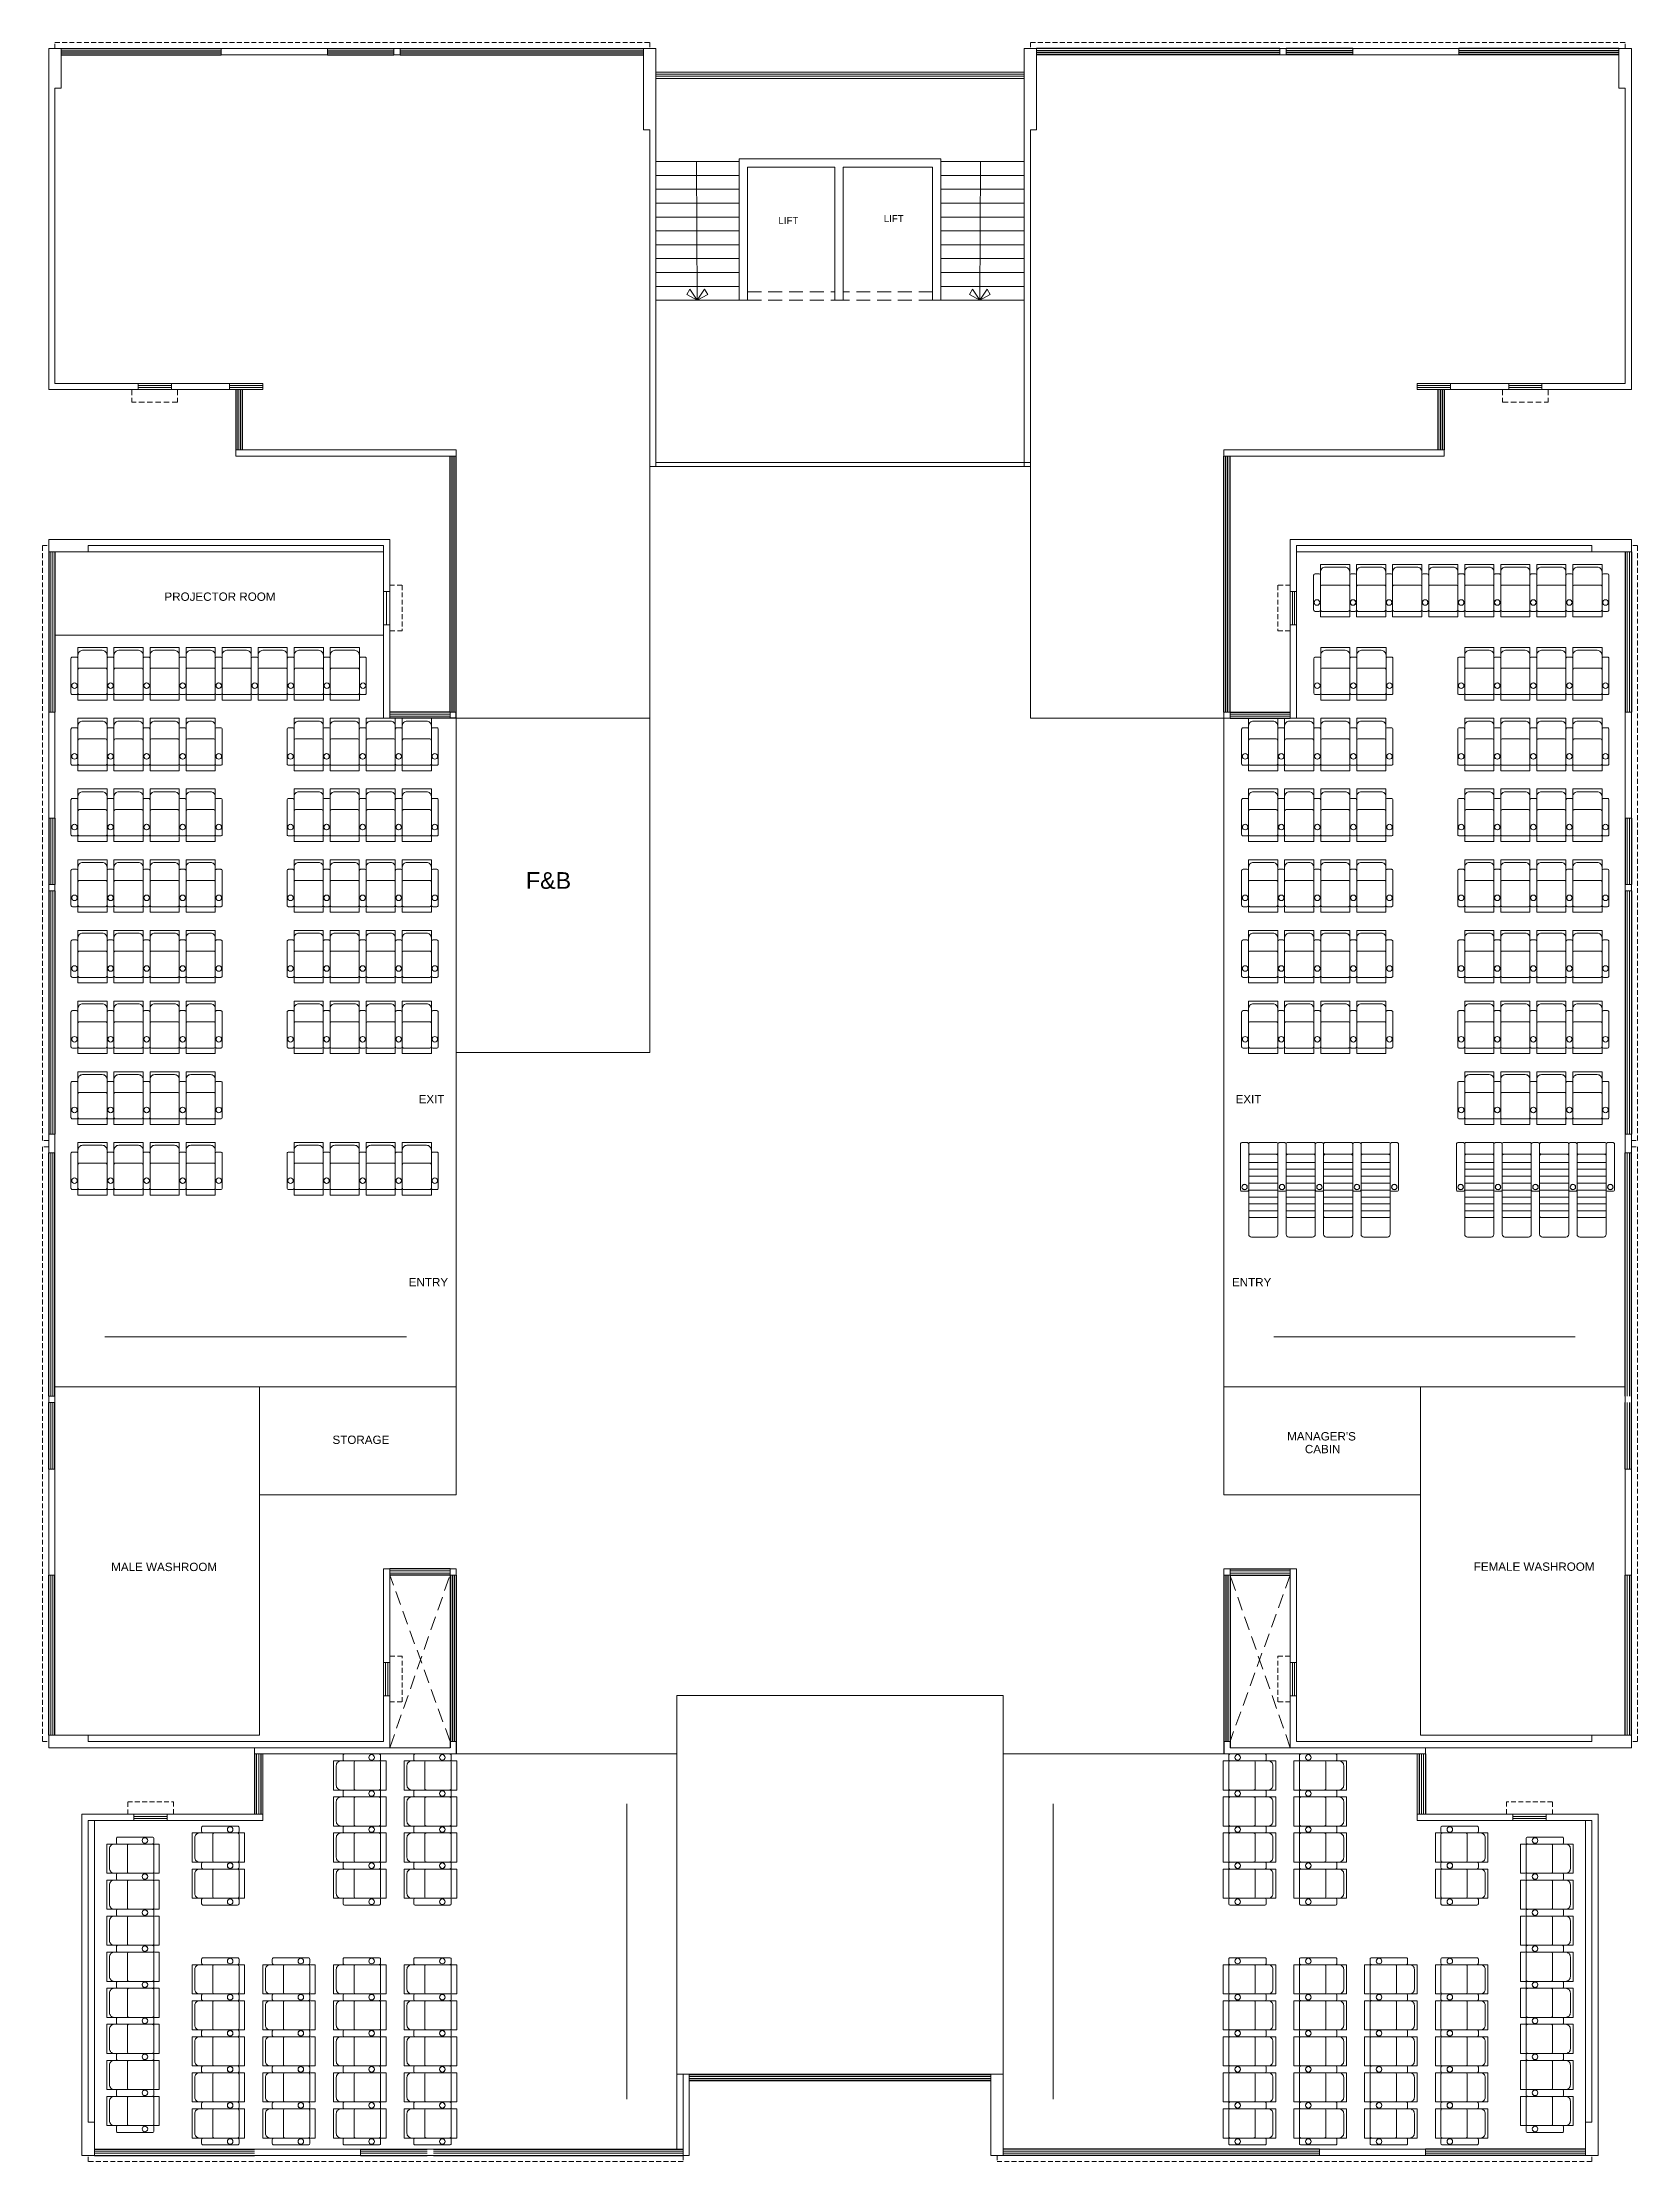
# Model space of a CAD drawing. Header units: inches. Extents: x 1807 to 67852, y 1160 to 20242.
# Drawn here: x 37499 to 38649, y 8234 to 9763 of the extents above; entities that cross this region are included whole.
import ezdxf
from ezdxf.lldxf.tags import DXFTag

# ---------------------------------------------------------------- set-up
doc = ezdxf.new("R2010")
doc.units = ezdxf.units.IN
doc.header["$MEASUREMENT"] = 0
doc.linetypes.add('DASHED', pattern=[0.75, 0.5, -0.25])
for name, color, linetype, lineweight in [('02WINDOW & DOTTED', 8, 'Continuous', 20), ('AP_TEXT', 7, 'Continuous', 13), ('CHAIRS', 34, 'Continuous', 20), ('elev1', 250, 'Continuous', 15), ('Nstair', 8, 'Continuous', 20), ('PROJ.', 8, 'DASHED', 20), ('RAILING', 8, 'Continuous', 25), ('Railing 01', 8, 'Continuous', 18), ('SHOP TEXT', 7, 'Continuous', 15), ('wall', 7, 'Continuous', 20), ('WALLS', 7, 'Continuous', 20), ('WINDOW', 8, 'Continuous', 15)]:
    doc.layers.add(name, color=color, linetype=linetype, lineweight=lineweight)
doc.layers.add('GF', color=36, linetype='Continuous')
doc.styles.add('Krupalu 1', font='arial.ttf')
tags = doc.linetypes.add('HIDDEN', pattern=[0.375, 0.25, -0.125]).pattern_tags.tags
tags[6:7] = [DXFTag(74, 4), DXFTag(75, 0), DXFTag(340, '0'), DXFTag(46, 1.0), DXFTag(50, 0.0), DXFTag(44, 0.0), DXFTag(45, 0.0)]
tags[4:5] = [DXFTag(74, 4), DXFTag(75, 0), DXFTag(340, '0'), DXFTag(46, 1.0), DXFTag(50, 0.0), DXFTag(44, 0.0), DXFTag(45, 0.0)]

msp = doc.modelspace()

# ---------------------------------------------------------------- texts
at = {"layer": 'AP_TEXT', "style": 'Krupalu 1'}
for s, height, p in [('PROJECTOR ROOM', 6, (37587, 9359.9)), ('F&B', 12, (37847.7, 9152.2)), ('EXIT', 6, (37770.3, 8997.5)), ('EXIT', 6, (38359.5, 8997.5)), ('ENTRY', 6, (37763.2, 8865.5)), ('ENTRY', 6, (38356.9, 8865.5)), ("MANAGER'S", 6, (38396.7, 8754.3)), ('STORAGE', 6, (37708.2, 8751.8)), ('CABIN', 6, (38409.5, 8745.1)), ('MALE WASHROOM', 6, (37548.6, 8660.1)), ('FEMALE WASHROOM', 6, (38531.3, 8660.3))]:
    msp.add_text(s, height=height, dxfattribs=at).set_placement(p)
at = {"layer": 'SHOP TEXT', "ltscale": 0.1, "style": 'Krupalu 1'}
for p in [(38029.8, 9631.7), (38105.8, 9633.1)]:
    msp.add_text('LIFT', height=5, dxfattribs=at).set_placement(p)

# ---------------------------------------------------------------- blocks, each defined once
blk = doc.blocks.new('Recliner chair-01')
at = {"layer": 'CHAIRS', "linetype": 'HIDDEN', "lineweight": -2}
blk.add_lwpolyline([(-10.5, 33.9), (10.5, 33.9), (10.5, -4), (-10.5, -4)], close=True, dxfattribs=at)
at = {"layer": 'CHAIRS', "lineweight": -2}
for points in [[(-7.1, 31.9), (7.1, 31.9, -0.414214), (10.5, 28.5), (10.5, 1, -0.414214), (9.5, 0), (-9.5, 0, -0.414214), (-10.5, 1), (-10.5, 28.5, -0.414214)], [(-10.5, 1), (-10.5, 26, 0.414214), (-11.5, 27), (-14.5, 27, 0.414214), (-15.5, 26), (-15.5, 1, 0.414214), (-14.5, 0), (-11.5, 0, 0.414214)], [(10.5, 1), (10.5, 18, 0.414214), (9.5, 19), (-9.5, 19, 0.414214), (-10.5, 18), (-10.5, 1, 0.414214), (-9.5, 0), (9.5, 0, 0.414214)], [(10.5, 1), (10.5, 26, -0.414214), (11.5, 27), (14.5, 27, -0.414214), (15.5, 26), (15.5, 1, -0.414214), (14.5, 0), (11.5, 0, -0.414214)]]:
    blk.add_lwpolyline(points, format="xyb", close=True, dxfattribs=at)
for centre in [(-13, 6.4), (13.1, 6.4)]:
    blk.add_circle(centre, 2, dxfattribs=at)
blk = doc.blocks.new('*U244')
at = {"layer": 'CHAIRS'}
blk.add_blockref('Recliner chair-01', (0, -14.9), dxfattribs=at)
blk = doc.blocks.new('*U243')
at = {"layer": 'GF', "color": 0, "linetype": 'ByBlock', "lineweight": -2}
for p in [(0, 0), (26, 0), (52, 0), (78, 0)]:
    blk.add_blockref('*U244', p, dxfattribs=at)
at = {"layer": 'GF', "color": 0, "linetype": 'ByBlock', "lineweight": -2, "transparency": 16777216}
for p in [(104, 0), (130, 0), (156, 0), (182, 0)]:
    blk.add_blockref('*U244', p, dxfattribs=at)
blk = doc.blocks.new('*U246')
at = {"layer": 'CHAIRS'}
blk.add_blockref('Recliner chair-01', (0, -14.9), dxfattribs=at)
blk = doc.blocks.new('*U245')
at = {"layer": 'GF', "color": 0, "linetype": 'ByBlock', "lineweight": -2}
for p in [(0, 0), (26, 0), (52, 0)]:
    blk.add_blockref('*U246', p, dxfattribs=at)
at = {"layer": 'GF', "color": 0, "linetype": 'ByBlock', "lineweight": -2, "transparency": 16777216}
for p in [(78, 0), (104, 0), (0, -51), (26, -51), (52, -51), (78, -51), (104, -51), (0, -102), (26, -102), (52, -102), (78, -102), (104, -102), (0, -153), (26, -153), (52, -153), (78, -153), (104, -153)]:
    blk.add_blockref('*U246', p, dxfattribs=at)
blk = doc.blocks.new('*U248')
at = {"layer": 'CHAIRS'}
blk.add_blockref('Recliner chair-01', (0, -14.9), dxfattribs=at)
blk = doc.blocks.new('*U247')
at = {"layer": 'GF', "color": 0, "linetype": 'ByBlock', "lineweight": -2}
for p in [(0, 0), (26, 0)]:
    blk.add_blockref('*U248', p, dxfattribs=at)
blk = doc.blocks.new('*U250')
at = {"layer": 'CHAIRS'}
blk.add_blockref('Recliner chair-01', (0, -14.9), dxfattribs=at)
blk = doc.blocks.new('*U249')
at = {"layer": 'GF', "color": 0, "linetype": 'ByBlock', "lineweight": -2}
for p in [(0, 0), (26, 0), (52, 0)]:
    blk.add_blockref('*U250', p, dxfattribs=at)
at = {"layer": 'GF', "color": 0, "linetype": 'ByBlock', "lineweight": -2, "transparency": 16777216}
for p in [(78, 0), (0, -51), (26, -51), (52, -51), (78, -51)]:
    blk.add_blockref('*U250', p, dxfattribs=at)
blk = doc.blocks.new('*U252')
at = {"layer": 'CHAIRS'}
blk.add_blockref('Recliner chair-01', (0, -14.9), dxfattribs=at)
blk = doc.blocks.new('*U251')
at = {"layer": 'GF', "color": 0, "linetype": 'ByBlock', "lineweight": -2}
for p in [(0, 0), (26, 0), (52, 0), (78, 0)]:
    blk.add_blockref('*U252', p, dxfattribs=at)
at = {"layer": 'GF', "color": 0, "linetype": 'ByBlock', "lineweight": -2, "transparency": 16777216}
for p in [(104, 0), (130, 0), (156, 0), (182, 0)]:
    blk.add_blockref('*U252', p, dxfattribs=at)
blk = doc.blocks.new('*U254')
at = {"layer": 'CHAIRS'}
blk.add_blockref('Recliner chair-01', (0, -14.9), dxfattribs=at)
blk = doc.blocks.new('*U253')
at = {"layer": 'GF', "color": 0, "linetype": 'ByBlock', "lineweight": -2}
for p in [(0, 0), (26, 0), (52, 0)]:
    blk.add_blockref('*U254', p, dxfattribs=at)
at = {"layer": 'GF', "color": 0, "linetype": 'ByBlock', "lineweight": -2, "transparency": 16777216}
for p in [(78, 0), (104, 0), (0, -51), (26, -51), (52, -51), (78, -51), (104, -51), (0, -102), (26, -102), (52, -102), (78, -102), (104, -102), (0, -153), (26, -153), (52, -153), (78, -153), (104, -153)]:
    blk.add_blockref('*U254', p, dxfattribs=at)
blk = doc.blocks.new('*U256')
at = {"layer": 'CHAIRS'}
blk.add_blockref('Recliner chair-01', (0, -14.9), dxfattribs=at)
blk = doc.blocks.new('*U255')
at = {"layer": 'GF', "color": 0, "linetype": 'ByBlock', "lineweight": -2}
for p in [(0, 0), (26, 0)]:
    blk.add_blockref('*U256', p, dxfattribs=at)
blk = doc.blocks.new('*U258')
at = {"layer": 'CHAIRS'}
blk.add_blockref('Recliner chair-01', (0, -14.9), dxfattribs=at)
blk = doc.blocks.new('*U257')
at = {"layer": 'GF', "color": 0, "linetype": 'ByBlock', "lineweight": -2}
for p in [(0, 0), (26, 0), (52, 0)]:
    blk.add_blockref('*U258', p, dxfattribs=at)
at = {"layer": 'GF', "color": 0, "linetype": 'ByBlock', "lineweight": -2, "transparency": 16777216}
for p in [(78, 0), (0, -51), (26, -51), (52, -51), (78, -51)]:
    blk.add_blockref('*U258', p, dxfattribs=at)
blk = doc.blocks.new('*U293')
at = {"layer": 'CHAIRS'}
blk.add_blockref('Recliner chair-01', (0, -14.9), dxfattribs=at)
blk = doc.blocks.new('*U292')
at = {"layer": 'GF', "color": 0, "linetype": 'ByBlock', "lineweight": -2}
for p in [(0, 0), (26, 0), (52, 0), (78, 0)]:
    blk.add_blockref('*U293', p, dxfattribs=at)
at = {"layer": 'GF', "color": 0, "linetype": 'ByBlock', "lineweight": -2, "transparency": 16777216}
for p in [(104, 0), (130, 0), (156, 0), (182, 0)]:
    blk.add_blockref('*U293', p, dxfattribs=at)
blk = doc.blocks.new('*U301')
at = {"layer": 'CHAIRS'}
blk.add_blockref('Recliner chair-01', (0, -14.9), dxfattribs=at)
blk = doc.blocks.new('*U300')
at = {"layer": 'GF', "color": 0, "linetype": 'ByBlock', "lineweight": -2}
for p in [(0, 0), (26, 0), (52, 0), (78, 0)]:
    blk.add_blockref('*U301', p, dxfattribs=at)
blk = doc.blocks.new('*U303')
at = {"layer": 'CHAIRS'}
blk.add_blockref('Recliner chair-01', (0, -14.9), dxfattribs=at)
blk = doc.blocks.new('*U302')
at = {"layer": 'GF', "color": 0, "linetype": 'ByBlock', "lineweight": -2}
for p in [(0, 0), (26, 0), (52, 0), (78, 0)]:
    blk.add_blockref('*U303', p, dxfattribs=at)
at = {"layer": 'GF', "color": 0, "linetype": 'ByBlock', "lineweight": -2, "transparency": 16777216}
for p in [(0, -51), (26, -51), (52, -51), (78, -51), (0, -102), (26, -102), (52, -102), (78, -102), (0, -153), (26, -153), (52, -153), (78, -153), (0, -204), (26, -204), (52, -204), (78, -204), (0, -255), (26, -255), (52, -255), (78, -255)]:
    blk.add_blockref('*U303', p, dxfattribs=at)
blk = doc.blocks.new("Lounger - 21''")
at = {"layer": 'CHAIRS', "color": 250}
for p, q in [((-10.5, -14.3), (10.5, -14.3)), ((-10.5, -19.3), (10.5, -19.3)), ((-10.5, -24.3), (10.5, -24.3)), ((-10.5, -29.3), (10.5, -29.3)), ((-10.5, -34.3), (10.5, -34.3)), ((-10.5, -39.3), (10.5, -39.3)), ((-10.5, -44.3), (10.5, -44.3)), ((-10.5, -49.3), (10.5, -49.3))]:
    blk.add_line(p, q, dxfattribs=at)
at = {"layer": 'CHAIRS'}
for points in [[(-9.5, -8.5), (9.5, -8.5, 0.414214), (10.5, -7.5), (10.5, -1, 0.414214), (9.5, 0), (-9.5, 0, 0.414214), (-10.5, -1), (-10.5, -7.5, 0.414214)], [(-16.5, -1.1), (-16.5, -34.1, 0.414214), (-15.5, -35.1), (-11.5, -35.1, 0.414214), (-10.5, -34.1), (-10.5, -1.1, 0.414214), (-11.5, -0.1), (-15.5, -0.1, 0.414214)], [(-9.5, -8.5), (9.5, -8.5, -0.414214), (10.5, -9.5), (10.5, -66.2, -0.414214), (8.5, -68.2), (-8.5, -68.2, -0.414214), (-10.5, -66.2), (-10.5, -9.5, -0.414214)], [(16.5, -1.1), (16.5, -34.1, -0.414214), (15.5, -35.1), (11.5, -35.1, -0.414214), (10.5, -34.1), (10.5, -1.1, -0.414214), (11.5, -0.1), (15.5, -0.1, -0.414214)]]:
    blk.add_lwpolyline(points, format="xyb", close=True, dxfattribs=at)
blk.add_lwpolyline([(-10.5, -43.7), (-10.5, -53.1, 0.414214), (-9.5, -54.1), (9.5, -54.1, 0.414214), (10.5, -53.1), (10.5, -43.7)], format="xyb", dxfattribs=at)
for centre, radius in [((-13.5, -32.1), 1.99), ((-13.5, -32.1), 1.89), ((13.5, -32.1), 1.99), ((13.5, -32.1), 1.89)]:
    blk.add_circle(centre, radius, dxfattribs=at)
blk = doc.blocks.new('*U305')
at = {"layer": 'CHAIRS'}
blk.add_blockref("Lounger - 21''", (0, 34.1, -172020), dxfattribs=at)
blk = doc.blocks.new('*U304')
at = {"layer": 'elev1', "color": 0, "linetype": 'ByBlock', "lineweight": -2}
for p in [(0, 0), (27, 0), (54, 0), (81, 0)]:
    blk.add_blockref('*U305', p, dxfattribs=at)
blk = doc.blocks.new('*U299')
at = {"layer": 'CHAIRS'}
blk.add_blockref('Recliner chair-01', (0, -14.9), dxfattribs=at)
blk = doc.blocks.new('*U298')
at = {"layer": 'GF', "color": 0, "linetype": 'ByBlock', "lineweight": -2}
for p in [(0, 0), (26, 0), (52, 0), (78, 0)]:
    blk.add_blockref('*U299', p, dxfattribs=at)
at = {"layer": 'GF', "color": 0, "linetype": 'ByBlock', "lineweight": -2, "transparency": 16777216}
for p in [(0, -51), (26, -51), (52, -51), (78, -51), (0, -102), (26, -102), (52, -102), (78, -102), (0, -153), (26, -153), (52, -153), (78, -153), (0, -204), (26, -204), (52, -204), (78, -204)]:
    blk.add_blockref('*U299', p, dxfattribs=at)
blk = doc.blocks.new('*U307')
at = {"layer": 'CHAIRS'}
blk.add_blockref("Lounger - 21''", (0, 34.1, -172020), dxfattribs=at)
blk = doc.blocks.new('*U306')
at = {"layer": 'elev1', "color": 0, "linetype": 'ByBlock', "lineweight": -2}
for p in [(0, 0), (27, 0), (54, 0), (81, 0)]:
    blk.add_blockref('*U307', p, dxfattribs=at)
blk = doc.blocks.new('*U295')
at = {"layer": 'CHAIRS'}
blk.add_blockref('Recliner chair-01', (0, -14.9), dxfattribs=at)
blk = doc.blocks.new('*U294')
at = {"layer": 'GF', "color": 0, "linetype": 'ByBlock', "lineweight": -2}
for p in [(0, 0), (26, 0), (52, 0), (78, 0)]:
    blk.add_blockref('*U295', p, dxfattribs=at)
at = {"layer": 'GF', "color": 0, "linetype": 'ByBlock', "lineweight": -2, "transparency": 16777216}
for p in [(0, -51), (26, -51), (52, -51), (78, -51), (0, -102), (26, -102), (52, -102), (78, -102), (0, -153), (26, -153), (52, -153), (78, -153), (0, -204), (26, -204), (52, -204), (78, -204), (0, -255), (26, -255), (52, -255), (78, -255), (0, -306), (26, -306), (52, -306), (78, -306)]:
    blk.add_blockref('*U295', p, dxfattribs=at)
blk = doc.blocks.new('*U297')
at = {"layer": 'CHAIRS'}
blk.add_blockref('Recliner chair-01', (0, -14.9), dxfattribs=at)
blk = doc.blocks.new('*U296')
at = {"layer": 'GF', "color": 0, "linetype": 'ByBlock', "lineweight": -2}
for p in [(0, 0), (26, 0), (52, 0), (78, 0)]:
    blk.add_blockref('*U297', p, dxfattribs=at)
at = {"layer": 'GF', "color": 0, "linetype": 'ByBlock', "lineweight": -2, "transparency": 16777216}
for p in [(0, -51), (26, -51), (52, -51), (78, -51), (0, -102), (26, -102), (52, -102), (78, -102), (0, -153), (26, -153), (52, -153), (78, -153), (0, -204), (26, -204), (52, -204), (78, -204)]:
    blk.add_blockref('*U297', p, dxfattribs=at)
blk = doc.blocks.new('*U309')
at = {"layer": 'CHAIRS'}
blk.add_blockref('Recliner chair-01', (0, -14.9), dxfattribs=at)
blk = doc.blocks.new('*U308')
at = {"layer": 'GF', "color": 0, "linetype": 'ByBlock', "lineweight": -2}
for p in [(0, 0), (26, 0)]:
    blk.add_blockref('*U309', p, dxfattribs=at)
blk = doc.blocks.new('*U311')
at = {"layer": 'CHAIRS'}
blk.add_blockref('Recliner chair-01', (0, -14.9), dxfattribs=at)
blk = doc.blocks.new('*U310')
at = {"layer": 'GF', "color": 0, "linetype": 'ByBlock', "lineweight": -2}
for p in [(0, 0), (26, 0), (52, 0), (78, 0)]:
    blk.add_blockref('*U311', p, dxfattribs=at)
at = {"layer": 'GF', "color": 0, "linetype": 'ByBlock', "lineweight": -2, "transparency": 16777216}
for p in [(104, 0), (130, 0), (156, 0), (182, 0)]:
    blk.add_blockref('*U311', p, dxfattribs=at)
blk = doc.blocks.new('*U313')
at = {"layer": 'CHAIRS'}
blk.add_blockref('Recliner chair-01', (0, -14.9), dxfattribs=at)
blk = doc.blocks.new('*U312')
at = {"layer": 'GF', "color": 0, "linetype": 'ByBlock', "lineweight": -2}
for p in [(0, 0), (26, 0), (52, 0), (78, 0)]:
    blk.add_blockref('*U313', p, dxfattribs=at)

# ---------------------------------------------------------------- linework, layer by layer
at = {"layer": '02WINDOW & DOTTED'}
for p, q in [((38207, 9741.2), (37941.3, 9741.2)), ((38207, 9739.7), (37941.3, 9739.7)), ((38207, 9738.2), (37941.3, 9738.2)), ((38207, 9736.7), (37941.3, 9736.7))]:
    msp.add_line(p, q, dxfattribs=at)
at = {"layer": '02WINDOW & DOTTED', "linetype": 'DASHED', "ltscale": 20}
for p, q in [((38007.5, 9582.7), (38070.5, 9582.7)), ((38007.5, 9576.7), (38070.5, 9576.7)), ((38141, 9582.7), (38076.5, 9582.7)), ((38141, 9576.7), (38076.5, 9576.7)), ((37793, 8537.2), (37749.5, 8657.2)), ((37749.5, 8532.7), (37793, 8657.2)), ((38399, 8532.7), (38355.5, 8657.2)), ((38399, 8657.2), (38355.5, 8537.2))]:
    msp.add_line(p, q, dxfattribs=at)
at = {"layer": 'Nstair', "ltscale": 10}
for p, q in [((38001.5, 9676.7), (37941.5, 9676.7)), ((37970.7, 9676.7), (37971.2, 9576.7)), ((38147, 9676.7), (38207, 9676.7)), ((38175.6, 9676.7), (38175, 9576.7)), ((38001.5, 9666.7), (37941.5, 9666.7)), ((38147, 9666.7), (38207, 9666.7)), ((38001.5, 9656.7), (37941.5, 9656.7)), ((38001.5, 9646.7), (37941.5, 9646.7)), ((38147, 9656.7), (38207, 9656.7)), ((38147, 9646.7), (38207, 9646.7)), ((38001.5, 9636.7), (37941.5, 9636.7)), ((38147, 9636.7), (38207, 9636.7)), ((38001.5, 9626.7), (37941.5, 9626.7)), ((38001.5, 9616.7), (37941.5, 9616.7)), ((38147, 9626.7), (38207, 9626.7)), ((38147, 9616.7), (38207, 9616.7)), ((38001.5, 9606.7), (37941.5, 9606.7)), ((38147, 9606.7), (38207, 9606.7)), ((38001.5, 9596.7), (37941.5, 9596.7)), ((38001.5, 9586.7), (37941.5, 9586.7)), ((37963.7, 9580.9), (37965.8, 9584.8)), ((37965.8, 9584.8), (37971.2, 9576.7)), ((37976.6, 9584.8), (37971.2, 9576.7)), ((37978.8, 9580.9), (37976.6, 9584.8)), ((38147, 9596.7), (38207, 9596.7)), ((38147, 9586.7), (38207, 9586.7)), ((38167.5, 9580.9), (38169.7, 9584.8)), ((38169.7, 9584.8), (38175, 9576.7)), ((38180.4, 9584.8), (38175, 9576.7)), ((38182.6, 9580.9), (38180.4, 9584.8)), ((38001.5, 9576.7), (37941.5, 9576.7)), ((37971.2, 9576.7), (37963.7, 9580.9)), ((37971.2, 9576.7), (37978.8, 9580.9)), ((38147, 9576.7), (38207, 9576.7)), ((38175, 9576.7), (38167.5, 9580.9)), ((38175, 9576.7), (38182.6, 9580.9))]:
    msp.add_line(p, q, dxfattribs=at)
at = {"layer": 'PROJ.', "ltscale": 8}
for p, q in [((37563.5, 9512.2), (37563.5, 9503.2)), ((37596.5, 9512.2), (37596.5, 9503.2)), ((38552, 9512.2), (38552, 9503.2)), ((38585, 9512.2), (38585, 9503.2)), ((37596.5, 9503.2), (37563.5, 9503.2)), ((38552, 9503.2), (38585, 9503.2))]:
    msp.add_line(p, q, dxfattribs=at)
at = {"layer": 'PROJ.', "ltscale": 7}
for points in [[(37508, 9758.2), (37508, 9762.7), (37937, 9762.7), (37937, 9758.2)], [(38640.5, 9758.2), (38640.5, 9762.7), (38211.5, 9762.7), (38211.5, 9758.2)], [(37503.5, 8970.7), (37499, 8970.7), (37499, 9399.7), (37503.5, 9399.7)], [(38645, 8970.7), (38649.5, 8970.7), (38649.5, 9399.7), (38645, 9399.7)], [(37749.5, 9371.2), (37758.5, 9371.2), (37758.5, 9338.2), (37749.5, 9338.2)], [(38399, 9371.2), (38390, 9371.2), (38390, 9338.2), (38399, 9338.2)], [(37503.5, 8966.2), (37499, 8966.2), (37499, 8537.2), (37503.5, 8537.2)], [(38645, 8966.2), (38649.5, 8966.2), (38649.5, 8537.2), (38645, 8537.2)], [(37749.5, 8565.7), (37758.5, 8565.7), (37758.5, 8598.7), (37749.5, 8598.7)], [(38399, 8565.7), (38390, 8565.7), (38390, 8598.7), (38399, 8598.7)], [(37560.5, 8484.7), (37560.5, 8493.7), (37593.5, 8493.7), (37593.5, 8484.7)], [(38588, 8484.7), (38588, 8493.7), (38555, 8493.7), (38555, 8484.7)], [(37961, 8238.7), (37961, 8234.2), (37532, 8234.2), (37532, 8238.7)], [(38187.5, 8238.7), (38187.5, 8234.2), (38616.5, 8234.2), (38616.5, 8238.7)]]:
    msp.add_lwpolyline(points, dxfattribs=at)
at = {"layer": 'RAILING'}
for p, q in [((37512.5, 9758.2), (37628, 9758.2)), ((37512.5, 9756.7), (37628, 9756.7)), ((37512.5, 9755.2), (37628, 9755.2)), ((37512.5, 9753.7), (37628, 9753.7)), ((37704.5, 9758.2), (37752.5, 9758.2)), ((37704.5, 9756.7), (37752.5, 9756.7)), ((37704.5, 9755.2), (37752.5, 9755.2)), ((37704.5, 9753.7), (37752.5, 9753.7)), ((37757, 9758.2), (37932.5, 9758.2)), ((37757, 9756.7), (37932.5, 9756.7)), ((37757, 9755.2), (37932.5, 9755.2)), ((37757, 9753.7), (37932.5, 9753.7)), ((38391.5, 9758.2), (38216, 9758.2)), ((38391.5, 9756.7), (38216, 9756.7)), ((38391.5, 9755.2), (38216, 9755.2)), ((38391.5, 9753.7), (38216, 9753.7)), ((38444, 9758.2), (38396, 9758.2)), ((38444, 9756.7), (38396, 9756.7)), ((38444, 9755.2), (38396, 9755.2)), ((38444, 9753.7), (38396, 9753.7)), ((38636, 9758.2), (38520.5, 9758.2)), ((38636, 9756.7), (38520.5, 9756.7)), ((38636, 9755.2), (38520.5, 9755.2)), ((38636, 9753.7), (38520.5, 9753.7)), ((37638.5, 9512.2), (37638.5, 9468.7)), ((37640, 9512.2), (37640, 9468.7)), ((37641.5, 9512.2), (37641.5, 9468.7)), ((37643, 9512.2), (37643, 9468.7)), ((38505.5, 9512.2), (38505.5, 9468.7)), ((38507, 9512.2), (38507, 9468.7)), ((38508.5, 9512.2), (38508.5, 9468.7)), ((38510, 9512.2), (38510, 9468.7)), ((37793, 9279.7), (37793, 9464.2)), ((37794.5, 9279.7), (37794.5, 9464.2)), ((37796, 9279.7), (37796, 9464.2)), ((37797.5, 9275.2), (37797.5, 9464.2)), ((38351, 9279.7), (38351, 9464.2)), ((38352.5, 9279.7), (38352.5, 9464.2)), ((38354, 9279.7), (38354, 9464.2)), ((38355.5, 9279.7), (38355.5, 9464.2)), ((37503.5, 9395.2), (37503.5, 9279.7)), ((37508, 9395.2), (37508, 9279.7)), ((38640.5, 9395.2), (38640.5, 9279.7)), ((38645, 9395.2), (38645, 9279.7)), ((37793, 9279.7), (37749.5, 9279.7)), ((38355.5, 9279.7), (38399, 9279.7)), ((37797.5, 9275.2), (37749.5, 9275.2)), ((38355.5, 9275.2), (38399, 9275.2)), ((37503.5, 9203.2), (37503.5, 9155.2)), ((37508, 9203.2), (37508, 9155.2)), ((38640.5, 9203.2), (38640.5, 9155.2)), ((38645, 9203.2), (38645, 9155.2)), ((37503.5, 9150.7), (37503.5, 8975.2)), ((37508, 9150.7), (37508, 8975.2)), ((38640.5, 9150.7), (38640.5, 8975.2)), ((38645, 9150.7), (38645, 8975.2)), ((37503.5, 8786.2), (37503.5, 8961.7)), ((37508, 8786.2), (37508, 8961.7)), ((38640.5, 8786.2), (38640.5, 8961.7)), ((38645, 8786.2), (38645, 8961.7)), ((37503.5, 8733.7), (37503.5, 8781.7)), ((37508, 8733.7), (37508, 8781.7)), ((38640.5, 8733.7), (38640.5, 8781.7)), ((38645, 8733.7), (38645, 8781.7)), ((37503.5, 8541.7), (37503.5, 8657.2)), ((37508, 8541.7), (37508, 8657.2)), ((37793, 8661.7), (37749.5, 8661.7)), ((37793, 8657.2), (37749.5, 8657.2)), ((37793, 8657.2), (37793, 8532.7)), ((37794.5, 8657.2), (37794.5, 8537.2)), ((37796, 8657.2), (37796, 8537.2)), ((37797.5, 8657.2), (37797.5, 8528.2)), ((38351, 8657.2), (38351, 8528.2)), ((38352.5, 8657.2), (38352.5, 8537.2)), ((38354, 8657.2), (38354, 8537.2)), ((38355.5, 8661.7), (38399, 8661.7)), ((38355.5, 8657.2), (38399, 8657.2)), ((38355.5, 8657.2), (38355.5, 8532.7)), ((38640.5, 8541.7), (38640.5, 8657.2)), ((38645, 8541.7), (38645, 8657.2)), ((37652, 8528.2), (37652, 8484.7)), ((37656.5, 8528.2), (37656.5, 8484.7)), ((38492, 8528.2), (38492, 8484.7)), ((38496.5, 8528.2), (38496.5, 8484.7)), ((37965.5, 8297.2), (38183, 8297.2)), ((37965.5, 8295.7), (38183, 8295.7)), ((37965.5, 8294.2), (38183, 8294.2)), ((37965.5, 8292.7), (38183, 8292.7)), ((37965.5, 8292.7), (38183, 8292.7)), ((37536.5, 8243.2), (37652, 8243.2)), ((37536.5, 8238.7), (37652, 8238.7)), ((37728.5, 8243.2), (37776.5, 8243.2)), ((37728.5, 8238.7), (37776.5, 8238.7)), ((37781, 8243.2), (37961, 8243.2)), ((37781, 8238.7), (37961, 8238.7)), ((38363, 8243.2), (38192, 8243.2)), ((38363, 8238.7), (38192, 8238.7)), ((38420, 8243.2), (38363, 8243.2)), ((38420, 8238.7), (38363, 8238.7)), ((38612, 8243.2), (38496.5, 8243.2)), ((38612, 8238.7), (38496.5, 8238.7))]:
    msp.add_line(p, q, dxfattribs=at)
at = {"layer": 'Railing 01'}
for p, q in [((37505, 9395.2), (37505, 9279.7)), ((37506.5, 9395.2), (37506.5, 9279.7)), ((38642, 9395.2), (38642, 9279.7)), ((38643.5, 9395.2), (38643.5, 9279.7)), ((37793, 9278.2), (37749.5, 9278.2)), ((38355.5, 9278.2), (38399, 9278.2)), ((37793, 9276.7), (37749.5, 9276.7)), ((38355.5, 9276.7), (38399, 9276.7)), ((37505, 9203.2), (37505, 9155.2)), ((37506.5, 9203.2), (37506.5, 9155.2)), ((38642, 9203.2), (38642, 9155.2)), ((38643.5, 9203.2), (38643.5, 9155.2)), ((37505, 9150.7), (37505, 8975.2)), ((37506.5, 9150.7), (37506.5, 8975.2)), ((38642, 9150.7), (38642, 8975.2)), ((38643.5, 9150.7), (38643.5, 8975.2)), ((37505, 8786.2), (37505, 8961.7)), ((37506.5, 8786.2), (37506.5, 8961.7)), ((38642, 8786.2), (38642, 8961.7)), ((38643.5, 8786.2), (38643.5, 8961.7)), ((37505, 8733.7), (37505, 8781.7)), ((37506.5, 8733.7), (37506.5, 8781.7)), ((38642, 8733.7), (38642, 8781.7)), ((38643.5, 8733.7), (38643.5, 8781.7)), ((37505, 8541.7), (37505, 8657.2)), ((37506.5, 8541.7), (37506.5, 8657.2)), ((37793, 8660.2), (37749.5, 8660.2)), ((37793, 8658.7), (37749.5, 8658.7)), ((38355.5, 8660.2), (38399, 8660.2)), ((38355.5, 8658.7), (38399, 8658.7)), ((38642, 8541.7), (38642, 8657.2)), ((38643.5, 8541.7), (38643.5, 8657.2)), ((37653.5, 8528.2), (37653.5, 8484.7)), ((37655, 8528.2), (37655, 8484.7)), ((38493.5, 8528.2), (38493.5, 8484.7)), ((38495, 8528.2), (38495, 8484.7)), ((37536.5, 8241.7), (37652, 8241.7)), ((37536.5, 8240.2), (37652, 8240.2)), ((37728.5, 8241.7), (37776.5, 8241.7)), ((37728.5, 8240.2), (37776.5, 8240.2)), ((37781, 8241.7), (37961, 8241.7)), ((37781, 8240.2), (37961, 8240.2)), ((38363, 8241.7), (38192, 8241.7)), ((38363, 8240.2), (38192, 8240.2)), ((38420, 8241.7), (38363, 8241.7)), ((38420, 8240.2), (38363, 8240.2)), ((38612, 8241.7), (38496.5, 8241.7)), ((38612, 8240.2), (38496.5, 8240.2))]:
    msp.add_line(p, q, dxfattribs=at)
at = {"layer": 'wall'}
for p, q in [((37503.5, 9758.2), (37503.5, 9512.2)), ((37503.5, 9758.2), (37512.5, 9758.2)), ((37512.5, 9734.2), (37512.5, 9758.2)), ((37628, 9758.2), (37628, 9753.7)), ((37628, 9758.2), (37704.5, 9758.2)), ((37628, 9753.7), (37700, 9753.7)), ((37700, 9753.7), (37700, 9753.7)), ((37704.5, 9753.7), (37700, 9753.7)), ((37704.5, 9758.2), (37704.5, 9753.7)), ((37752.5, 9758.2), (37752.5, 9758.2)), ((37752.5, 9758.2), (37757, 9758.2)), ((37932.5, 9758.2), (37932.5, 9704.2)), ((37932.5, 9758.2), (37941.5, 9758.2)), ((37941.5, 9758.2), (37941.5, 9456.7)), ((38207, 9758.2), (38207, 9456.7)), ((38216, 9758.2), (38207, 9758.2)), ((38216, 9758.2), (38216, 9704.2)), ((38391.5, 9758.2), (38391.5, 9753.7)), ((38396, 9758.2), (38391.5, 9758.2)), ((38396, 9758.2), (38396, 9753.7)), ((38444, 9758.2), (38444, 9753.7)), ((38520.5, 9758.2), (38444, 9758.2)), ((38520.5, 9753.7), (38444, 9753.7)), ((38520.5, 9758.2), (38520.5, 9753.7)), ((38636, 9734.2), (38636, 9758.2)), ((38645, 9758.2), (38636, 9758.2)), ((38645, 9758.2), (38645, 9512.2)), ((37508, 9729.7), (37508, 9569.2)), ((37512.5, 9729.7), (37508, 9729.7)), ((37512.5, 9729.7), (37512.5, 9734.2)), ((38636, 9729.7), (38636, 9734.2)), ((38636, 9734.2), (38636, 9734.2)), ((38636, 9729.7), (38640.5, 9729.7)), ((38640.5, 9729.7), (38640.5, 9569.2)), ((37932.5, 9699.7), (37932.5, 9704.2)), ((37932.5, 9704.2), (37932.5, 9704.2)), ((37932.5, 9699.7), (37937, 9699.7)), ((37937, 9699.7), (37937, 9456.7)), ((38211.5, 9699.7), (38211.5, 9456.7)), ((38216, 9699.7), (38211.5, 9699.7)), ((38216, 9699.7), (38216, 9704.2)), ((38216, 9704.2), (38216, 9704.2)), ((38076.5, 9678.7), (38001.5, 9678.7)), ((38001.5, 9678.7), (38001.5, 9576.7)), ((38070.5, 9678.7), (38147, 9678.7)), ((38147, 9678.7), (38147, 9576.7)), ((38007.5, 9576.7), (38007.5, 9672.7)), ((38007.5, 9672.7), (38070.5, 9672.7)), ((38070.5, 9672.7), (38070.5, 9576.7)), ((38070.5, 9576.7), (38070.5, 9672.7)), ((38076.5, 9576.7), (38076.5, 9672.7)), ((38141, 9672.7), (38076.5, 9672.7)), ((38076.5, 9672.7), (38076.5, 9576.7)), ((38141, 9576.7), (38141, 9672.7)), ((37508, 9569.2), (37508, 9564.7)), ((37508, 9569.2), (37508, 9569.2)), ((38001.5, 9576.7), (38007.5, 9576.7)), ((38070.5, 9576.7), (38076.5, 9576.7)), ((38076.5, 9576.7), (38070.5, 9576.7)), ((38147, 9576.7), (38141, 9576.7)), ((38640.5, 9569.2), (38640.5, 9564.7)), ((38640.5, 9569.2), (38640.5, 9569.2)), ((37508, 9564.7), (37508, 9564.7)), ((37508, 9564.7), (37508, 9516.7)), ((38640.5, 9564.7), (38640.5, 9564.7)), ((38640.5, 9564.7), (38640.5, 9516.7)), ((37568, 9512.2), (37503.5, 9512.2)), ((37568, 9516.7), (37508, 9516.7)), ((37568, 9516.7), (37568, 9512.2)), ((37592, 9516.7), (37592, 9512.2)), ((37634, 9512.2), (37592, 9512.2)), ((37596.5, 9516.7), (37596.5, 9516.7)), ((37634, 9516.7), (37596.5, 9516.7)), ((37634, 9516.7), (37634, 9512.2)), ((38514.5, 9516.7), (38556.5, 9516.7)), ((38514.5, 9516.7), (38514.5, 9512.2)), ((38514.5, 9512.2), (38556.5, 9512.2)), ((38556.5, 9516.7), (38556.5, 9512.2)), ((38580.5, 9516.7), (38580.5, 9512.2)), ((38580.5, 9516.7), (38640.5, 9516.7)), ((38580.5, 9512.2), (38645, 9512.2)), ((37638.5, 9468.7), (37638.5, 9464.2)), ((38510, 9468.7), (38510, 9464.2)), ((37749.5, 9404.2), (37503.5, 9404.2)), ((37503.5, 9395.2), (37503.5, 9404.2)), ((37749.5, 9366.7), (37749.5, 9404.2)), ((38399, 9404.2), (38645, 9404.2)), ((38399, 9366.7), (38399, 9404.2)), ((38645, 9395.2), (38645, 9404.2)), ((37527.5, 9395.2), (37503.5, 9395.2)), ((37527.5, 9395.2), (37527.5, 9395.2)), ((37527.5, 9395.2), (37532, 9395.2)), ((37532, 9399.7), (37532, 9395.2)), ((37692.5, 9399.7), (37532, 9399.7)), ((37692.5, 9399.7), (37692.5, 9399.7)), ((37697, 9399.7), (37692.5, 9399.7)), ((37697, 9399.7), (37697, 9399.7)), ((38403.5, 9399.7), (38451.5, 9399.7)), ((38403.5, 9366.7), (38403.5, 9399.7)), ((38451.5, 9399.7), (38616.5, 9399.7)), ((38616.5, 9399.7), (38616.5, 9395.2)), ((38621, 9395.2), (38616.5, 9395.2)), ((38621, 9395.2), (38645, 9395.2)), ((38621, 9395.2), (38621, 9395.2)), ((37749.5, 9366.7, 2), (37745, 9366.7, 2)), ((38399, 9366.7), (38403.5, 9366.7)), ((37745, 9275.2), (37745, 9342.7)), ((37749.5, 9342.7), (37745, 9342.7)), ((37749.5, 9275.2), (37749.5, 9342.7)), ((38399, 9275.2), (38399, 9342.7)), ((38399, 9342.7), (38403.5, 9342.7)), ((38403.5, 9275.2), (38403.5, 9342.7)), ((37503.5, 9279.7), (37503.5, 9203.2)), ((37508, 9279.7), (37503.5, 9279.7)), ((37508, 9279.7), (37508, 9207.7)), ((38355.5, 9279.7), (38351, 9279.7)), ((38640.5, 9279.7), (38640.5, 9207.7)), ((38640.5, 9279.7), (38645, 9279.7)), ((38645, 9279.7), (38645, 9203.2)), ((37749.5, 9275.2), (37745, 9275.2)), ((38399, 9275.2), (38403.5, 9275.2)), ((37508, 9203.2), (37503.5, 9203.2)), ((37508, 9207.7), (37508, 9207.7)), ((37508, 9207.7), (37508, 9203.2)), ((38640.5, 9207.7), (38640.5, 9207.7)), ((38640.5, 9207.7), (38640.5, 9203.2)), ((38640.5, 9203.2), (38645, 9203.2)), ((37503.5, 9150.7), (37503.5, 9155.2)), ((38645, 9150.7), (38645, 9155.2)), ((37503.5, 8975.2), (37503.5, 8966.2)), ((38645, 8975.2), (38645, 8966.2)), ((37503.5, 8961.7), (37503.5, 8970.7)), ((38645, 8961.7), (38645, 8970.7)), ((37503.5, 8786.2), (37503.5, 8781.7)), ((38645, 8786.2), (38645, 8781.7)), ((37503.5, 8657.2), (37503.5, 8733.7)), ((37508, 8657.2), (37508, 8729.2)), ((38640.5, 8733.7), (38645, 8733.7)), ((38640.5, 8729.2), (38640.5, 8733.7)), ((38640.5, 8657.2), (38640.5, 8729.2)), ((38645, 8657.2), (38645, 8733.7)), ((37749.5, 8661.7), (37745, 8661.7)), ((37745, 8661.7), (37745, 8594.2)), ((37749.5, 8661.7), (37749.5, 8594.2)), ((37793, 8657.2), (37797.5, 8657.2)), ((38355.5, 8657.2), (38351, 8657.2)), ((38399, 8661.7), (38403.5, 8661.7)), ((38399, 8661.7), (38399, 8594.2)), ((38403.5, 8661.7), (38403.5, 8594.2)), ((38640.5, 8661.7), (38640.5, 8661.7)), ((38640.5, 8657.2), (38645, 8657.2)), ((37749.5, 8594.2), (37745, 8594.2)), ((38399, 8594.2), (38403.5, 8594.2)), ((37749.5, 8570.2), (37745, 8570.2)), ((37745, 8570.2), (37745, 8537.2)), ((37749.5, 8570.2), (37749.5, 8532.7)), ((38399, 8570.2), (38403.5, 8570.2)), ((38399, 8570.2), (38399, 8532.7)), ((38403.5, 8570.2), (38403.5, 8537.2)), ((37527.5, 8541.7), (37503.5, 8541.7)), ((37503.5, 8541.7), (37503.5, 8532.7)), ((37749.5, 8532.7), (37503.5, 8532.7)), ((37527.5, 8541.7), (37527.5, 8541.7)), ((37527.5, 8541.7), (37532, 8541.7)), ((37532, 8537.2), (37532, 8541.7)), ((37692.5, 8537.2), (37532, 8537.2)), ((37652, 8532.7), (37793, 8532.7)), ((37652, 8528.2), (37652, 8532.7)), ((37745, 8537.2), (37692.5, 8537.2)), ((38496.5, 8532.7), (38355.5, 8532.7)), ((38399, 8532.7), (38645, 8532.7)), ((38403.5, 8537.2), (38451.5, 8537.2)), ((38451.5, 8537.2), (38616.5, 8537.2)), ((38496.5, 8528.2), (38496.5, 8532.7)), ((38616.5, 8537.2), (38616.5, 8541.7)), ((38621, 8541.7), (38616.5, 8541.7)), ((38621, 8541.7), (38645, 8541.7)), ((38621, 8541.7), (38621, 8541.7)), ((38645, 8541.7), (38645, 8532.7)), ((37652, 8528.2), (37797.5, 8528.2)), ((38496.5, 8528.2), (38351, 8528.2)), ((37527.5, 8484.7), (37527.5, 8238.7)), ((37565, 8484.7), (37527.5, 8484.7)), ((37565, 8484.7), (37565, 8480.2)), ((37658, 8484.7), (37589, 8484.7)), ((37589, 8484.7), (37589, 8480.2)), ((37658, 8484.7), (37658, 8480.2)), ((38490.5, 8484.7), (38490.5, 8480.2)), ((38490.5, 8484.7), (38559.5, 8484.7)), ((38559.5, 8484.7), (38559.5, 8480.2)), ((38583.5, 8484.7), (38583.5, 8480.2)), ((38583.5, 8484.7), (38621, 8484.7)), ((38621, 8484.7), (38621, 8238.7)), ((37532, 8480.2), (37532, 8262.7)), ((37565, 8480.2), (37532, 8480.2)), ((37658, 8480.2), (37589, 8480.2)), ((38490.5, 8480.2), (38559.5, 8480.2)), ((38583.5, 8480.2), (38616.5, 8480.2)), ((38616.5, 8480.2), (38616.5, 8262.7)), ((37961, 8297.2), (37965.5, 8297.2)), ((37961, 8238.7), (37961, 8297.2)), ((37965.5, 8238.7), (37965.5, 8297.2)), ((38183, 8238.7), (38183, 8297.2)), ((38187.5, 8297.2), (38183, 8297.2)), ((38187.5, 8297.2), (38187.5, 8297.2)), ((38192, 8297.2), (38187.5, 8297.2)), ((38192, 8297.2), (38192, 8292.7)), ((38192, 8238.7), (38192, 8292.7)), ((38192, 8292.7), (38192, 8292.7)), ((37536.5, 8262.7), (37536.5, 8238.7)), ((38612, 8262.7), (38612, 8238.7)), ((37536.5, 8238.7), (37527.5, 8238.7)), ((37652, 8243.2), (37724, 8243.2)), ((37652, 8238.7), (37728.5, 8238.7)), ((37724, 8243.2), (37724, 8243.2)), ((37724, 8243.2), (37728.5, 8243.2)), ((37728.5, 8243.2), (37728.5, 8238.7)), ((37781, 8238.7), (37776.5, 8238.7)), ((37961, 8238.7), (37965.5, 8238.7)), ((38192, 8238.7), (38183, 8238.7)), ((38420, 8243.2), (38420, 8238.7)), ((38424.5, 8243.2), (38420, 8243.2)), ((38496.5, 8238.7), (38420, 8238.7)), ((38424.5, 8243.2), (38424.5, 8243.2)), ((38496.5, 8243.2), (38424.5, 8243.2)), ((38612, 8238.7), (38621, 8238.7))]:
    msp.add_line(p, q, dxfattribs=at)
for points in [[(37643, 9468.7), (37638.5, 9468.7)], [(37638.5, 9464.2), (37797.5, 9464.2)], [(38510, 9464.2), (38351, 9464.2), (38351, 9468.7), (38510, 9468.7)]]:
    msp.add_lwpolyline(points, dxfattribs=at)
at = {"layer": 'WALLS'}
for p, q in [((37596.5, 9516.7), (37592, 9516.7)), ((37761.5, 8829), (37544, 8829)), ((38387, 8829), (38604.5, 8829)), ((37920.5, 8492.2), (37920.5, 8279.2)), ((38228, 8492.2), (38228, 8279.2)), ((38612, 8243.2), (38612, 8480.2))]:
    msp.add_line(p, q, dxfattribs=at)
for points in [[(37757, 9753.7), (37752.5, 9753.7), (37752.5, 9758.2), (37757, 9758.2)], [(37797.5, 9464.2), (37638.5, 9464.2), (37638.5, 9468.7), (37797.5, 9468.7)], [(37797.5, 8793), (37508, 8793), (37508, 9395.2), (37745, 9395.2), (37745, 9275.2), (37797.5, 9275.2)], [(37745, 9335.2), (37508, 9335.2), (37508, 9395.2), (37745, 9395.2)], [(38351, 8793), (38640.5, 8793), (38640.5, 9395.2), (38403.5, 9395.2), (38403.5, 9275.2), (38351, 9275.2)], [(37797.5, 9279.7), (37793, 9279.7), (37793, 9275.2), (37797.5, 9275.2)], [(38351, 9279.7), (38355.5, 9279.7), (38355.5, 9275.2), (38351, 9275.2)], [(37937, 9275.2), (37797.5, 9275.2), (37797.5, 9034.1), (37937, 9034.1)], [(37508, 9150.7), (37503.5, 9150.7), (37503.5, 9155.2), (37508, 9155.2)], [(38640.5, 9155.2), (38645, 9155.2), (38645, 9150.7), (38640.5, 9150.7)], [(37508, 8961.7), (37503.5, 8961.7), (37503.5, 8975.2), (37508, 8975.2)], [(38640.5, 8975.2), (38645, 8975.2), (38645, 8961.7), (38640.5, 8961.7)], [(37508, 8541.7), (37655.5, 8541.7), (37655.5, 8793), (37508, 8793)], [(37655.5, 8715.2), (37797.5, 8715.2), (37797.5, 8793), (37655.5, 8793)], [(38492.9, 8715.2), (38351, 8715.2), (38351, 8793), (38492.9, 8793)], [(38640.5, 8541.7), (38492.9, 8541.7), (38492.9, 8793), (38640.5, 8793)], [(37508, 8781.7), (37503.5, 8781.7), (37503.5, 8786.2), (37508, 8786.2)], [(37503.5, 8733.7), (37508, 8733.7), (37508, 8657.2), (37503.5, 8657.2)], [(37793, 8661.7), (37797.5, 8661.7), (37797.5, 8657.2), (37793, 8657.2)], [(38355.5, 8661.7), (38351, 8661.7), (38351, 8657.2), (38355.5, 8657.2)], [(38192, 8570.3), (37956.5, 8570.3), (37956.5, 8297.2), (38192, 8297.2)]]:
    msp.add_lwpolyline(points, close=True, dxfattribs=at)
for points in [[(38391.5, 9753.7), (38396, 9753.7)], [(37658, 9512.2), (37658, 9516.7)], [(38490.5, 9512.2), (38490.5, 9516.7)], [(37937, 9456.7), (37937, 9275.2), (37797.5, 9275.2)], [(38211.5, 9456.7), (37937, 9456.7)], [(38211.5, 9459.7), (37941.5, 9459.7)], [(38211.5, 9456.7), (38211.5, 9275.2), (38351, 9275.2)], [(37697, 9399.7), (37745, 9399.7), (37745, 9366.7)], [(37793, 8537.2), (37797.5, 8537.2)], [(38355.5, 8537.2), (38351, 8537.2)], [(37956.5, 8243.2), (37536.5, 8243.2), (37536.5, 8480.2), (37658, 8480.2), (37658, 8528.2), (37956.5, 8528.2), (37956.5, 8243.2)], [(38192, 8243.2), (38612, 8243.2), (38612, 8480.2), (38490.5, 8480.2), (38490.5, 8528.2), (38192, 8528.2), (38192, 8243.2)], [(37536.5, 8262.7), (37532, 8262.7)], [(38612, 8262.7), (38616.5, 8262.7)], [(38496.5, 8243.2), (38496.5, 8238.7)]]:
    msp.add_lwpolyline(points, dxfattribs=at)
at = {"layer": 'WINDOW'}
for p, q in [((37592, 9516.7), (37568, 9516.7)), ((37592, 9515.2), (37568, 9515.2)), ((37592, 9513.7), (37568, 9513.7)), ((37592, 9512.2), (37568, 9512.2)), ((37634, 9516.7), (37658, 9516.7)), ((37634, 9515.2), (37658, 9515.2)), ((37658, 9513.7), (37634, 9513.7)), ((37658, 9512.2), (37634, 9512.2)), ((38514.5, 9516.7), (38490.5, 9516.7)), ((38514.5, 9515.2), (38490.5, 9515.2)), ((38490.5, 9513.7), (38514.5, 9513.7)), ((38490.5, 9512.2), (38514.5, 9512.2)), ((38556.5, 9516.7), (38580.5, 9516.7)), ((38556.5, 9515.2), (38580.5, 9515.2)), ((38556.5, 9513.7), (38580.5, 9513.7)), ((38556.5, 9512.2), (38580.5, 9512.2)), ((37745, 9342.8, -2), (37745, 9366.8, -2)), ((37747.2, 9342.6, -2), (37747.2, 9366.7, -2)), ((37749.5, 9342.7), (37749.5, 9366.7)), ((38399, 9342.7), (38399, 9366.7)), ((38400.5, 9342.7), (38400.5, 9366.7)), ((38402, 9342.7), (38402, 9366.7)), ((38403.5, 9342.7), (38403.5, 9366.7)), ((37745, 8594.2), (37745, 8570.2)), ((37746.5, 8594.2), (37746.5, 8570.2)), ((37748, 8594.2), (37748, 8570.2)), ((37749.5, 8594.2), (37749.5, 8570.2)), ((38399, 8594.2), (38399, 8570.2)), ((38400.5, 8594.2), (38400.5, 8570.2)), ((38402, 8594.2), (38402, 8570.2)), ((38403.5, 8594.2), (38403.5, 8570.2)), ((37589, 8484.7), (37565, 8484.7)), ((38559.5, 8484.7), (38583.5, 8484.7)), ((37589, 8483.2), (37565, 8483.2)), ((37589, 8481.7), (37565, 8481.7)), ((37589, 8480.2), (37565, 8480.2)), ((38559.5, 8483.2), (38583.5, 8483.2)), ((38559.5, 8481.7), (38583.5, 8481.7)), ((38559.5, 8480.2), (38583.5, 8480.2))]:
    msp.add_line(p, q, dxfattribs=at)

# ---------------------------------------------------------------- block references
at = {"layer": 'elev1'}
msp.add_blockref('*U304', (38379.5, 8935.1, 172020), dxfattribs=at)
at = {"layer": 'elev1', "xscale": -1}
msp.add_blockref('*U306', (38616.3, 8935.1, 172020), dxfattribs=at)
at = {"layer": 'GF', "xscale": -1}
for name, p in [('*U292', (38613.3, 9367.2)), ('*U300', (38613.3, 9307.2)), ('*U302', (38613.3, 9256.2))]:
    msp.add_blockref(name, p, dxfattribs=at)
at = {"layer": 'GF'}
for name, p, rotation in [('*U310', (37535.1, 9307.2), 359.9999999999941), ('*U294', (37535.1, 9256.2), 359.9999999999931), ('*U249', (38420.5, 8512.7), 269.9999999999872), ('*U251', (37564.4, 8270.7), 89.99999999999551), ('*U247', (38522.5, 8460.7), 269.9999999999872), ('*U253', (37625.9, 8261.7), 89.99999999999551)]:
    msp.add_blockref(name, p, dxfattribs=dict(at, rotation=rotation))
at = {"layer": 'GF', "xscale": -1}
for name, p, rotation in [('*U308', (38457.5, 9307.2), 359.9999999996113), ('*U296', (37769, 9256.2), 359.9999999999931), ('*U312', (37769, 8950.2), 359.9999999999931), ('*U257', (37727.9, 8512.7), 90.00000000002125), ('*U255', (37625.9, 8460.7), 90.00000000002125), ('*U243', (38584, 8270.7), 270.0000000000128), ('*U245', (38522.5, 8261.7), 270.0000000000128)]:
    msp.add_blockref(name, p, dxfattribs=dict(at, rotation=rotation))
at = {"layer": 'GF'}
msp.add_blockref('*U298', (38379.4, 9256.2), dxfattribs=at)

msp.set_redraw_order([(e.dxf.handle, doc.entitydb.next_handle()) for e in msp.query("TEXT MTEXT ATTDEF DIMENSION ARC_DIMENSION")])  # texts and dimensions are drawn at this point

doc.saveas('drawing.dxf')
